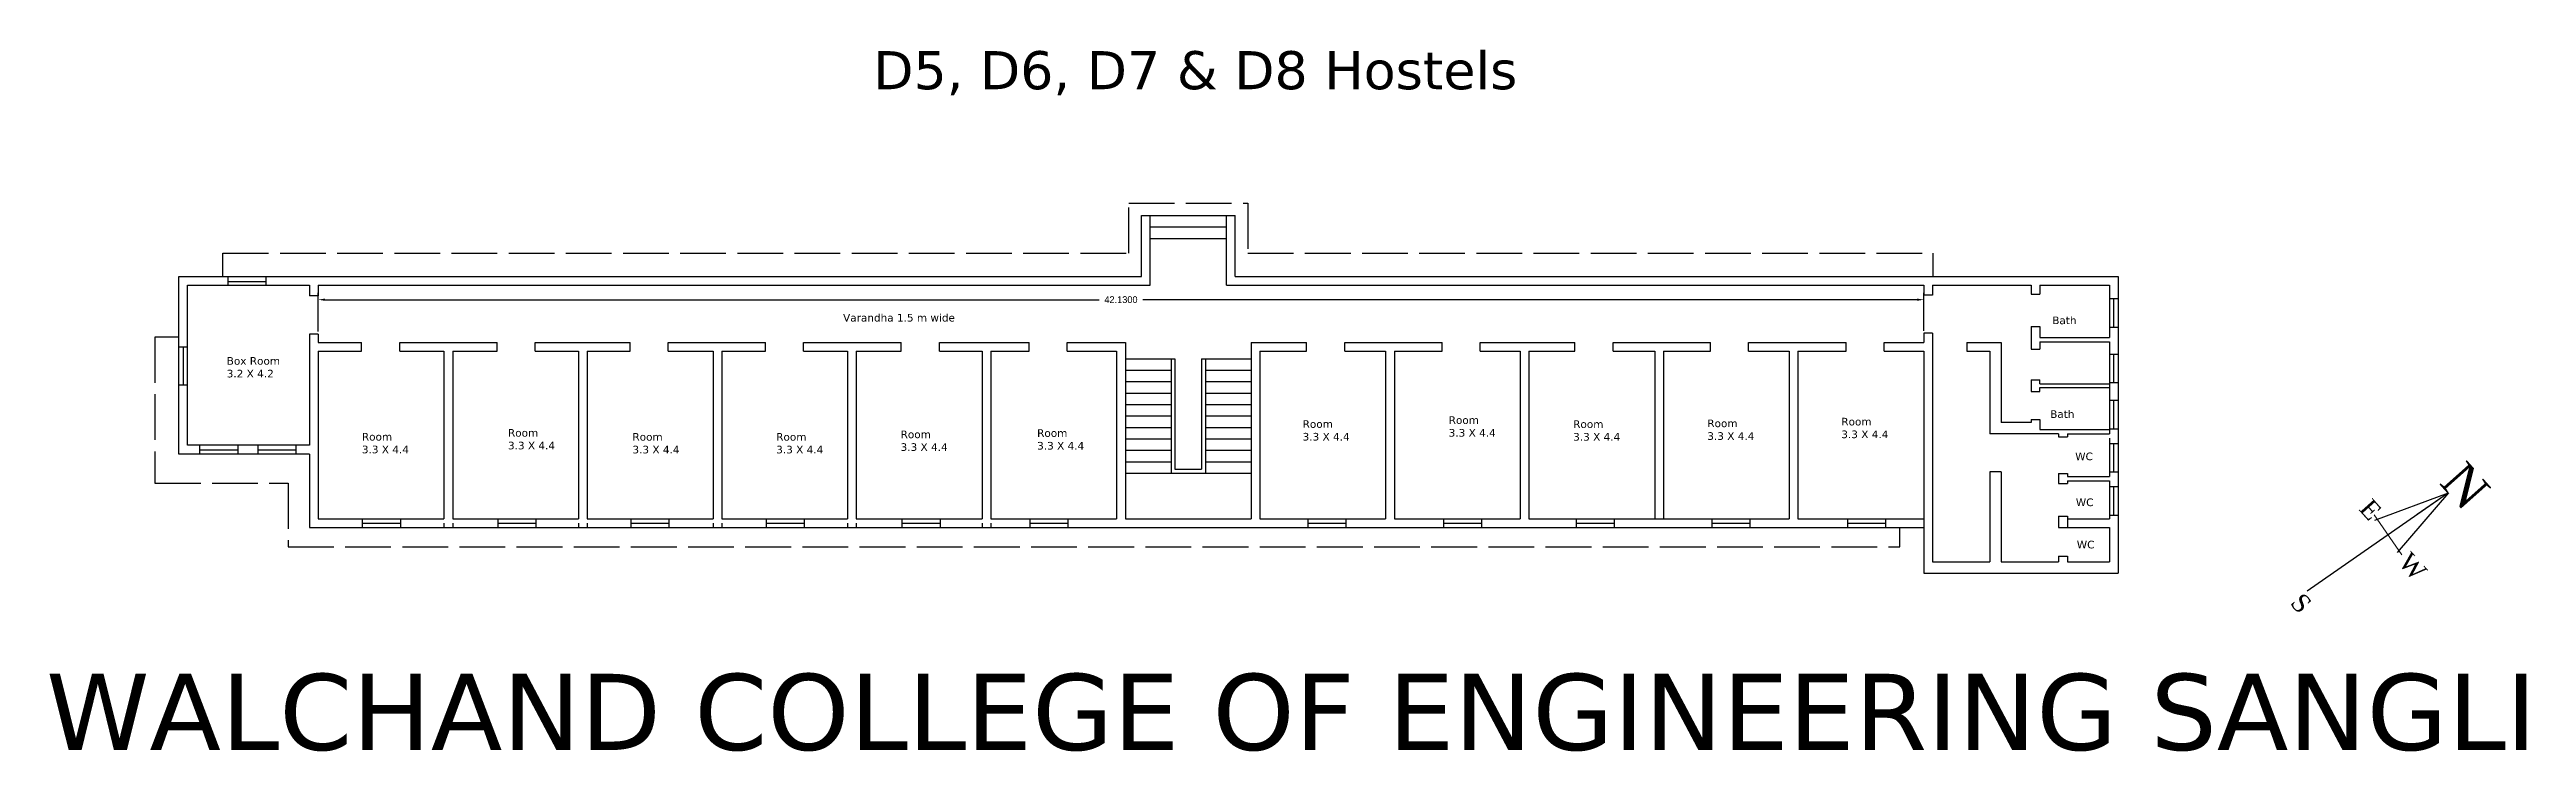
# Model space of a CAD drawing. Header units: inches. Extents: x 2 to 464, y 0 to 170.
# Drawn here: x 96.9 to 161.9, y 22 to 40.4 of the extents above; entities that cross this region are included whole.
import ezdxf

# ---------------------------------------------------------------- set-up
doc = ezdxf.new("R2010")
doc.units = ezdxf.units.IN
doc.header["$MEASUREMENT"] = 0
doc.linetypes.add('ACAD_ISO02W100', pattern=[15, 12, -3])
doc.layers.add('WALL', color=7, linetype='Continuous', lineweight=30)
doc.layers.add('window', color=7, linetype='Continuous', lineweight=13)
doc.styles.add('PRASAD', font='arial.ttf')
doc.styles.get("Standard").update_dxf_attribs({"font": 'GOTHIC.TTF'})
doc.dimstyles.get("Standard").update_dxf_attribs({"dimtxt": 0.18, "dimasz": 0.18, "dimexe": 0.18, "dimexo": 0.0625, "dimgap": 0.09, "dimtad": 0, "dimtih": 1, "dimtoh": 1, "dimdec": 4, "dimzin": 0, "dimdsep": 46, "dimtxsty": 'Standard', "dimcen": 0.09, "dimadec": 0, "dimazin": 0, "dimtfac": 1, "dimtdec": 4, "dimtofl": 0, "dimtmove": 0, "dimatfit": 3, "dimfxl": 1, "dimtolj": 1, "dimtzin": 0, "dimarcsym": 0})

msp = doc.modelspace()

# ---------------------------------------------------------------- texts
at = {"attachment_point": 7}
for s, insert, char_height, width in [('{\\fVerdana|b0|i0|c0|p34;D5, D6, D7 & D8 Hostels}', (118.55692, 39.20463), 1, 19.9748311), ('{\\fVerdana|b0|i0|c0|p34;Varandha 1.5 m wide}', (117.76536, 33.26294), 0.2, 4.3106434), ('{\\fVerdana|b0|i0|c0|p34;Bath}', (149.49448, 33.19368), 0.2, 2.8617712), ('{\\fVerdana|b0|i0|c0|p34;Box Room\\P3.2 X 4.2}', (101.59244, 31.79631), 0.2, 2.8617712), ('{\\fVerdana|b0|i0|c0|p34;Room\\P3.3 X 4.4}', (129.82404, 30.13936), 0.2, 2.8617712), ('{\\fVerdana|b0|i0|c0|p34;Room\\P3.3 X 4.4}', (133.6572, 30.24192), 0.2, 6.969666), ('{\\fVerdana|b0|i0|c0|p34;Room\\P3.3 X 4.4}', (136.92373, 30.13663), 0.2, 2.8617712), ('{\\fVerdana|b0|i0|c0|p34;Room\\P3.3 X 4.4}', (140.44343, 30.15703), 0.2, 2.8617712), ('{\\fVerdana|b0|i0|c0|p34;Room\\P3.3 X 4.4}', (143.95989, 30.20205), 0.2, 2.8617712), ('{\\fVerdana|b0|i0|c0|p34;Bath}', (149.44046, 30.73277), 0.2, 2.8617712), ('{\\fVerdana|b0|i0|c0|p34;Room\\P3.3 X 4.4}', (105.1389, 29.80501), 0.2, 2.8617712), ('{\\fVerdana|b0|i0|c0|p34;Room\\P3.3 X 4.4}', (108.97207, 29.90757), 0.2, 6.969666), ('{\\fVerdana|b0|i0|c0|p34;Room\\P3.3 X 4.4}', (112.23859, 29.80228), 0.2, 2.8617712), ('{\\fVerdana|b0|i0|c0|p34;Room\\P3.3 X 4.4}', (116.0109, 29.80228), 0.2, 2.8617712), ('{\\fVerdana|b0|i0|c0|p34;Room\\P3.3 X 4.4}', (119.27475, 29.8677), 0.2, 2.8617712), ('{\\fVerdana|b0|i0|c0|p34;Room\\P3.3 X 4.4}', (122.85772, 29.90238), 0.2, 2.8617712), ('{\\fVerdana|b0|i0|c0|p34;WC}', (150.09724, 29.62289), 0.2, 2.8617712), ('{\\fVerdana|b0|i0|c0|p34;WC}', (150.11341, 28.41836), 0.2, 2.8617712), ('{\\fVerdana|b0|i0|c0|p34;WC }', (150.13898, 27.30868), 0.2, 2.8617712), ('{\\fVerdana|b0|i0|c0|p34;WALCHAND COLLEGE OF ENGINEERING SANGLI}', (96.85193, 21.98176), 2, 174.942963)]:
    msp.add_mtext(s, dxfattribs=dict(at, insert=insert, char_height=char_height, width=width))
at = {"layer": 'WALL', "insert": (155.70939, 25.86069), "char_height": 0.4786827, "width": 1.2082117, "attachment_point": 7, "rotation": 311.7128705, "style": 'PRASAD'}
msp.add_mtext('{\\fTimes New Roman|b0|i0|c0|p18;S}', dxfattribs=at)
at = {"layer": 'window', "attachment_point": 7, "rotation": 311.7128705, "style": 'PRASAD'}
for s, insert, char_height, width in [('{\\fTimes New Roman|b0|i0|c0|p18;N}', (159.62823, 29.02365), 0.9573654, 2.4164234), ('{\\fTimes New Roman|b0|i0|c0|p18;E}', (157.52262, 28.33417), 0.4786827, 1.2082117), ('{\\fTimes New Roman|b0|i0|c0|p18;W}', (158.53784, 26.92509), 0.4786827, 1.2082117)]:
    msp.add_mtext(s, dxfattribs=dict(at, insert=insert, char_height=char_height, width=width))

# ---------------------------------------------------------------- blocks, each defined once
blk = doc.blocks.new('*D11')
at = {"color": 0, "lineweight": -2, "transparency": 16777216}
for p, q in [((103.993, 33.002), (103.993, 34.02)), ((104.173, 33.84), (124.488, 33.84)), ((145.943, 33.84), (125.628, 33.84)), ((146.123, 33.024), (146.123, 34.02))]:
    blk.add_line(p, q, dxfattribs=at)
at = {"color": 0, "transparency": 16777216}
for points in [[(104.173, 33.87), (104.173, 33.81), (103.993, 33.84)], [(145.943, 33.87), (145.943, 33.81), (146.123, 33.84)]]:
    blk.add_solid(points, dxfattribs=at)
at = {"layer": 'Defpoints', "color": 0, "transparency": 16777216}
for p in [(103.993, 33.84), (103.993, 32.939), (146.123, 32.962)]:
    blk.add_point(p, dxfattribs=at)
at = {"color": 0, "transparency": 16777216, "insert": (125.058, 33.84), "char_height": 0.18, "attachment_point": 5}
blk.add_mtext('\\A1;42.1300', dxfattribs=at)

# ---------------------------------------------------------------- dimensions: what is measured, and where the dimension line sits
dim = msp.add_linear_dim(base=(103.993, 33.83999), p1=(146.123, 32.96152), p2=(103.993, 32.93937), dimstyle='Standard')
dim.commit()
dim.dimension.update_dxf_attribs({"geometry": '*D11', "text_midpoint": (125.058, 33.83999), "dimtype": 160})

# ---------------------------------------------------------------- linework, layer by layer
at = {"linetype": 'ACAD_ISO02W100', "ltscale": 0.1}
for p, q in [((125.26142, 35.06064), (125.26142, 36.3721)), ((125.26142, 36.3721), (128.38517, 36.3721)), ((128.38517, 36.3721), (128.38517, 35.05807)), ((101.49209, 34.4494), (101.49209, 35.06064)), ((101.49209, 35.06064), (125.26142, 35.06064)), ((128.38517, 35.05807), (146.36564, 35.05807)), ((146.36564, 35.05807), (146.36564, 34.43027)), ((99.7101, 32.85729), (99.7101, 29.02581)), ((99.7101, 29.02581), (103.20052, 29.02581)), ((103.20052, 29.02581), (103.20052, 27.35294)), ((103.20052, 27.35294), (145.4969, 27.35294)), ((145.4969, 27.35294), (145.4969, 27.86019))]:
    msp.add_line(p, q, dxfattribs=at)
for p, q in [((125.59719, 36.0484), (128.05719, 36.0484)), ((125.59719, 34.4484), (125.59719, 36.0484)), ((125.82719, 34.2184), (125.82719, 36.0484)), ((125.82719, 35.7484), (127.82719, 35.7484)), ((127.82719, 34.2184), (127.82719, 36.0484)), ((128.05719, 34.4484), (128.05719, 36.0484)), ((125.82719, 35.4484), (127.82719, 35.4484)), ((100.333, 34.4484), (125.59719, 34.4484)), ((100.333, 29.7884), (100.333, 34.4484)), ((101.6292, 34.2184), (101.6292, 34.4484)), ((102.6292, 34.2184), (102.6292, 34.4484)), ((128.05719, 34.4484), (151.223, 34.4484)), ((151.223, 34.4484), (151.223, 26.6584)), ((100.563, 34.2184), (103.763, 34.2184)), ((100.563, 30.0184), (100.563, 34.2184)), ((101.6292, 34.3176), (102.6292, 34.3176)), ((103.763, 34.2184), (103.763, 33.93937)), ((103.993, 33.93937), (103.763, 33.93937)), ((103.993, 34.2184), (125.82719, 34.2184)), ((103.993, 34.2184), (103.993, 33.93937)), ((127.82719, 34.2184), (146.123, 34.2184)), ((146.123, 34.2184), (146.123, 33.96152)), ((146.353, 33.96152), (146.123, 33.96152)), ((146.353, 34.2184), (148.94023, 34.2184)), ((146.353, 34.2184), (146.353, 33.96152)), ((148.94023, 34.2184), (148.94023, 33.9828)), ((148.94023, 33.9828), (149.17023, 33.9828)), ((149.17023, 34.2184), (150.993, 34.2184)), ((149.17023, 34.2184), (149.17023, 33.9828)), ((149.17023, 34.2184), (149.17023, 33.9828)), ((150.993, 34.2184), (150.993, 32.8484)), ((150.993, 33.86787), (151.223, 33.86787)), ((151.11407, 33.11787), (151.11407, 33.86787)), ((100.33863, 32.85729), (99.7101, 32.85729)), ((100.333, 32.60378), (100.563, 32.60378)), ((100.45704, 31.60378), (100.45704, 32.60378)), ((103.763, 32.93937), (103.763, 30.0184)), ((103.993, 32.93937), (103.763, 32.93937)), ((103.993, 32.93937), (103.993, 32.7184)), ((103.993, 32.7184), (105.13268, 32.7184)), ((105.13268, 32.4884), (105.13268, 32.7184)), ((106.13268, 32.7184), (108.68985, 32.7184)), ((106.13268, 32.4884), (106.13268, 32.7184)), ((108.68985, 32.4884), (108.68985, 32.7184)), ((109.68985, 32.7184), (112.17496, 32.7184)), ((109.68985, 32.4884), (109.68985, 32.7184)), ((112.17496, 32.4884), (112.17496, 32.7184)), ((113.17496, 32.7184), (115.73117, 32.7184)), ((113.17496, 32.4884), (113.17496, 32.7184)), ((115.73117, 32.4884), (115.73117, 32.7184)), ((116.73117, 32.7184), (119.29199, 32.7184)), ((116.73117, 32.4884), (116.73117, 32.7184)), ((119.29199, 32.4884), (119.29199, 32.7184)), ((120.29199, 32.7184), (122.64454, 32.7184)), ((120.29199, 32.4884), (120.29199, 32.7184)), ((122.64454, 32.4884), (122.64454, 32.7184)), ((123.64454, 32.7184), (125.173, 32.7184)), ((123.64454, 32.4884), (123.64454, 32.7184)), ((125.173, 32.7184), (125.173, 28.0884)), ((128.473, 32.7184), (129.92865, 32.7184)), ((128.473, 32.7184), (128.473, 28.0884)), ((129.92865, 32.4884), (129.92865, 32.7184)), ((130.92865, 32.7184), (133.48582, 32.7184)), ((130.92865, 32.4884), (130.92865, 32.7184)), ((133.48582, 32.4884), (133.48582, 32.7184)), ((134.48582, 32.7184), (136.97093, 32.7184)), ((134.48582, 32.4884), (134.48582, 32.7184)), ((136.97093, 32.4884), (136.97093, 32.7184)), ((137.97093, 32.7184), (140.52714, 32.7184)), ((137.97093, 32.4884), (137.97093, 32.7184)), ((140.52714, 32.4884), (140.52714, 32.7184)), ((141.52714, 32.7184), (144.08796, 32.7184)), ((141.52714, 32.4884), (141.52714, 32.7184)), ((144.08796, 32.4884), (144.08796, 32.7184)), ((145.08796, 32.7184), (146.123, 32.7184)), ((145.08796, 32.4884), (145.08796, 32.7184)), ((146.123, 32.96152), (146.123, 32.7184)), ((146.353, 32.96152), (146.123, 32.96152)), ((146.353, 32.96152), (146.353, 26.9584)), ((147.253, 32.7184), (147.253, 32.4884)), ((147.253, 32.7184), (148.153, 32.7184)), ((148.153, 32.7184), (148.153, 30.6184)), ((148.94023, 33.1328), (148.94023, 32.54229)), ((148.94023, 33.1328), (149.17023, 33.1328)), ((148.94023, 32.54229), (149.17023, 32.54229)), ((149.17023, 33.1328), (149.17023, 32.8484)), ((149.17023, 33.1328), (149.17023, 32.8484)), ((149.17023, 32.8484), (150.993, 32.8484)), ((149.17023, 32.7334), (150.993, 32.7334)), ((149.17023, 32.7334), (149.17023, 32.54229)), ((149.17023, 32.7334), (149.17023, 32.54229)), ((150.993, 33.11787), (151.223, 33.11787)), ((150.993, 32.7334), (150.993, 31.3184)), ((103.993, 32.4884), (105.13268, 32.4884)), ((103.993, 32.4884), (103.993, 28.0884)), ((106.13268, 32.4884), (107.293, 32.4884)), ((107.293, 32.4884), (107.293, 28.0884)), ((107.523, 32.4884), (108.68985, 32.4884)), ((107.523, 32.4884), (107.523, 28.0884)), ((109.68985, 32.4884), (110.823, 32.4884)), ((110.823, 32.4884), (110.823, 28.0884)), ((111.053, 32.4884), (112.17496, 32.4884)), ((111.053, 32.4884), (111.053, 28.0884)), ((113.17496, 32.4884), (114.353, 32.4884)), ((114.353, 32.4884), (114.353, 28.0884)), ((114.583, 32.4884), (115.73117, 32.4884)), ((114.583, 32.4884), (114.583, 28.0884)), ((116.73117, 32.4884), (117.883, 32.4884)), ((117.883, 32.4884), (117.883, 28.0884)), ((118.113, 32.4884), (119.29199, 32.4884)), ((118.113, 32.4884), (118.113, 28.0884)), ((120.29199, 32.4884), (121.413, 32.4884)), ((121.413, 32.4884), (121.413, 28.0884)), ((121.643, 32.4884), (122.64454, 32.4884)), ((121.643, 32.4884), (121.643, 28.0884)), ((123.64454, 32.4884), (124.943, 32.4884)), ((124.943, 32.4884), (124.943, 28.0884)), ((125.173, 32.2884), (126.473, 32.2884)), ((125.173, 31.9884), (126.373, 31.9884)), ((126.373, 32.2884), (126.373, 29.2884)), ((126.473, 32.2884), (126.473, 29.3884)), ((127.173, 32.2884), (128.473, 32.2884)), ((127.173, 32.2884), (127.173, 29.3884)), ((127.273, 32.2884), (127.273, 29.2884)), ((127.273, 31.9884), (128.473, 31.9884)), ((128.703, 32.4884), (129.92865, 32.4884)), ((128.703, 32.4884), (128.703, 28.0884)), ((130.92865, 32.4884), (132.003, 32.4884)), ((132.003, 32.4884), (132.003, 28.0884)), ((132.233, 32.4884), (133.48582, 32.4884)), ((132.233, 32.4884), (132.233, 28.0884)), ((134.48582, 32.4884), (135.533, 32.4884)), ((135.533, 32.4884), (135.533, 28.0884)), ((135.763, 32.4884), (136.97093, 32.4884)), ((135.763, 32.4884), (135.763, 28.0884)), ((137.97093, 32.4884), (139.063, 32.4884)), ((139.063, 32.4884), (139.063, 28.0884)), ((139.293, 32.4884), (140.52714, 32.4884)), ((139.293, 32.4884), (139.293, 28.0884)), ((141.52714, 32.4884), (142.593, 32.4884)), ((142.593, 32.4884), (142.593, 28.0884)), ((142.823, 32.4884), (144.08796, 32.4884)), ((142.823, 32.4884), (142.823, 28.0884)), ((145.08796, 32.4884), (146.123, 32.4884)), ((146.123, 32.4884), (146.123, 26.6584)), ((147.253, 32.4884), (147.853, 32.4884)), ((147.853, 32.4884), (147.853, 30.6184)), ((150.993, 32.41398), (151.223, 32.41398)), ((151.11407, 31.66398), (151.11407, 32.41398)), ((100.333, 31.60378), (100.563, 31.60378)), ((125.173, 31.6884), (126.373, 31.6884)), ((125.173, 31.3884), (126.373, 31.3884)), ((127.273, 31.6884), (128.473, 31.6884)), ((127.273, 31.3884), (128.473, 31.3884)), ((148.94023, 31.7334), (149.17023, 31.7334)), ((148.94023, 31.7334), (148.94023, 31.4334)), ((148.94023, 31.4334), (149.17023, 31.4334)), ((149.17023, 31.6334), (149.17023, 31.7334)), ((149.17023, 31.6334), (150.993, 31.6334)), ((149.17023, 31.5334), (150.993, 31.5334)), ((149.17023, 31.4334), (149.17023, 31.5334)), ((150.993, 31.66398), (151.223, 31.66398)), ((150.993, 31.3184), (150.993, 30.3184)), ((150.993, 31.20159), (151.223, 31.20159)), ((151.11407, 30.45159), (151.11407, 31.20159)), ((125.173, 31.0884), (126.373, 31.0884)), ((125.173, 30.7884), (126.373, 30.7884)), ((127.273, 31.0884), (128.473, 31.0884)), ((127.273, 30.7884), (128.473, 30.7884)), ((147.853, 30.6184), (147.853, 30.3184)), ((148.94023, 30.6184), (148.153, 30.6184)), ((148.94023, 30.69229), (148.94023, 30.6184)), ((148.94023, 30.69229), (149.17023, 30.69229)), ((148.94023, 30.69229), (149.17023, 30.69229)), ((149.17023, 30.69229), (149.17023, 30.4334)), ((149.17023, 30.69229), (149.17023, 30.4334)), ((103.763, 30.0184), (100.563, 30.0184)), ((100.88971, 29.7884), (100.88971, 30.0184)), ((100.88971, 29.90117), (101.88971, 29.90117)), ((101.88971, 29.7884), (101.88971, 30.0184)), ((102.41515, 29.7884), (102.41515, 30.0184)), ((102.41515, 29.90117), (103.41515, 29.90117)), ((103.41515, 29.7884), (103.41515, 30.0184)), ((125.173, 30.4884), (126.373, 30.4884)), ((125.173, 30.1884), (126.373, 30.1884)), ((127.273, 30.4884), (128.473, 30.4884)), ((127.273, 30.1884), (128.473, 30.1884)), ((149.663, 30.3184), (147.853, 30.3184)), ((149.17023, 30.4334), (150.993, 30.4334)), ((149.663, 30.3184), (149.663, 30.23697)), ((149.663, 30.23697), (149.893, 30.23697)), ((149.893, 30.3184), (150.993, 30.3184)), ((149.893, 30.3184), (150.993, 30.3184)), ((149.893, 30.3184), (149.893, 30.23697)), ((150.993, 30.45159), (151.223, 30.45159)), ((150.993, 30.2034), (150.993, 29.2034)), ((150.993, 30.06964), (151.223, 30.06964)), ((151.11407, 29.31483), (151.11407, 30.06964)), ((103.763, 29.7884), (100.333, 29.7884)), ((103.763, 29.7884), (103.763, 27.8584)), ((125.173, 29.8884), (126.373, 29.8884)), ((125.173, 29.5884), (126.373, 29.5884)), ((125.173, 29.2884), (128.473, 29.2884)), ((126.473, 29.3884), (127.173, 29.3884)), ((127.273, 29.8884), (128.473, 29.8884)), ((127.273, 29.5884), (128.473, 29.5884)), ((147.853, 29.3184), (147.853, 26.9584)), ((148.153, 29.3184), (147.853, 29.3184)), ((148.153, 29.3184), (148.153, 26.9584)), ((149.663, 29.28191), (149.663, 29.01201)), ((149.663, 29.28191), (149.893, 29.28191)), ((149.893, 29.28191), (149.893, 29.2034)), ((150.993, 29.31964), (151.223, 29.31964)), ((149.663, 29.01201), (149.893, 29.01201)), ((149.893, 29.2034), (150.993, 29.2034)), ((149.893, 29.0884), (150.993, 29.0884)), ((149.893, 29.0884), (149.893, 29.01201)), ((150.993, 29.0884), (150.993, 28.0884)), ((150.993, 28.93335), (151.223, 28.93335)), ((151.11407, 28.18335), (151.11407, 28.93335)), ((103.993, 28.0884), (107.293, 28.0884)), ((105.15927, 27.8584), (105.15927, 28.0884)), ((105.15927, 27.97261), (106.15927, 27.97261)), ((106.15927, 27.8584), (106.15927, 28.0884)), ((107.293, 27.97261), (107.293, 27.8584)), ((107.523, 28.0884), (110.823, 28.0884)), ((107.523, 27.97261), (107.523, 27.8584)), ((108.71644, 27.8584), (108.71644, 28.0884)), ((108.71644, 27.97261), (109.71644, 27.97261)), ((109.71644, 27.8584), (109.71644, 28.0884)), ((110.823, 27.97261), (110.823, 27.8584)), ((111.053, 28.0884), (114.353, 28.0884)), ((111.053, 27.97261), (111.053, 27.8584)), ((112.20155, 27.8584), (112.20155, 28.0884)), ((112.20155, 27.97261), (113.20155, 27.97261)), ((113.20155, 27.8584), (113.20155, 28.0884)), ((114.353, 27.97261), (114.353, 27.8584)), ((114.583, 28.0884), (117.883, 28.0884)), ((114.583, 27.97261), (114.583, 27.8584)), ((115.75776, 27.8584), (115.75776, 28.0884)), ((115.75776, 27.97261), (116.75776, 27.97261)), ((116.75776, 27.8584), (116.75776, 28.0884)), ((117.883, 27.97261), (117.883, 27.8584)), ((118.113, 28.0884), (121.413, 28.0884)), ((118.113, 27.97261), (118.113, 27.8584)), ((119.31858, 27.8584), (119.31858, 28.0884)), ((119.31858, 27.97261), (120.31858, 27.97261)), ((120.31858, 27.8584), (120.31858, 28.0884)), ((121.413, 27.97261), (121.413, 27.8584)), ((121.643, 28.0884), (124.943, 28.0884)), ((121.643, 27.97261), (121.643, 27.8584)), ((122.67113, 27.8584), (122.67113, 28.0884)), ((122.67113, 27.97261), (123.67113, 27.97261)), ((123.67113, 27.8584), (123.67113, 28.0884)), ((125.173, 28.0884), (128.473, 28.0884)), ((128.703, 28.0884), (132.003, 28.0884)), ((129.96851, 27.8584), (129.96851, 28.0884)), ((129.96851, 27.97261), (130.96851, 27.97261)), ((130.96851, 27.8584), (130.96851, 28.0884)), ((132.233, 28.0884), (135.533, 28.0884)), ((133.52568, 27.8584), (133.52568, 28.0884)), ((133.52568, 27.97261), (134.52568, 27.97261)), ((134.52568, 27.8584), (134.52568, 28.0884)), ((135.763, 28.0884), (142.593, 28.0884)), ((137.0108, 27.8584), (137.0108, 28.0884)), ((137.0108, 27.97261), (138.0108, 27.97261)), ((138.0108, 27.8584), (138.0108, 28.0884)), ((140.56701, 27.8584), (140.56701, 28.0884)), ((140.56701, 27.97261), (141.56701, 27.97261)), ((141.56701, 27.8584), (141.56701, 28.0884)), ((142.823, 28.0884), (146.123, 28.0884)), ((144.12782, 27.8584), (144.12782, 28.0884)), ((144.12782, 27.97261), (145.12782, 27.97261)), ((145.12782, 27.8584), (145.12782, 28.0884)), ((149.663, 28.16201), (149.663, 27.8584)), ((149.663, 28.16201), (149.893, 28.16201)), ((149.893, 28.16201), (149.893, 27.8584)), ((149.893, 28.0884), (150.993, 28.0884)), ((150.993, 28.18335), (151.223, 28.18335)), ((103.763, 27.8584), (146.123, 27.8584)), ((149.663, 27.8584), (150.993, 27.8584)), ((150.993, 27.8584), (150.993, 26.9584)), ((146.123, 26.6584), (151.223, 26.6584)), ((146.353, 26.9584), (147.853, 26.9584)), ((146.353, 26.9584), (147.853, 26.9584)), ((148.153, 26.9584), (149.663, 26.9584)), ((148.153, 26.9584), (149.663, 26.9584)), ((149.663, 27.1084), (149.663, 26.9584)), ((149.663, 27.1084), (149.893, 27.1084)), ((149.893, 27.1084), (149.893, 26.9584)), ((149.893, 26.9584), (150.993, 26.9584)), ((149.893, 26.9584), (150.993, 26.9584))]:
    msp.add_line(p, q)
at = {"layer": 'window'}
msp.add_line((158.6723, 27.14476), (157.94305, 28.19243), dxfattribs=at)

msp.set_redraw_order([(e.dxf.handle, doc.entitydb.next_handle()) for e in msp.query("TEXT MTEXT ATTDEF DIMENSION ARC_DIMENSION")])  # texts and dimensions are drawn at this point

# ---------------------------------------------------------------- leaders
at = {"layer": 'window'}
msp.add_leader([(159.89373, 28.77261), (156.18487, 26.19097)], dimstyle='Standard', override={"dimasz": 2, "dimgap": 1, "dimtad": 0, "dimldrblk": 'Open30'}, dxfattribs=at)

doc.saveas('drawing.dxf')
